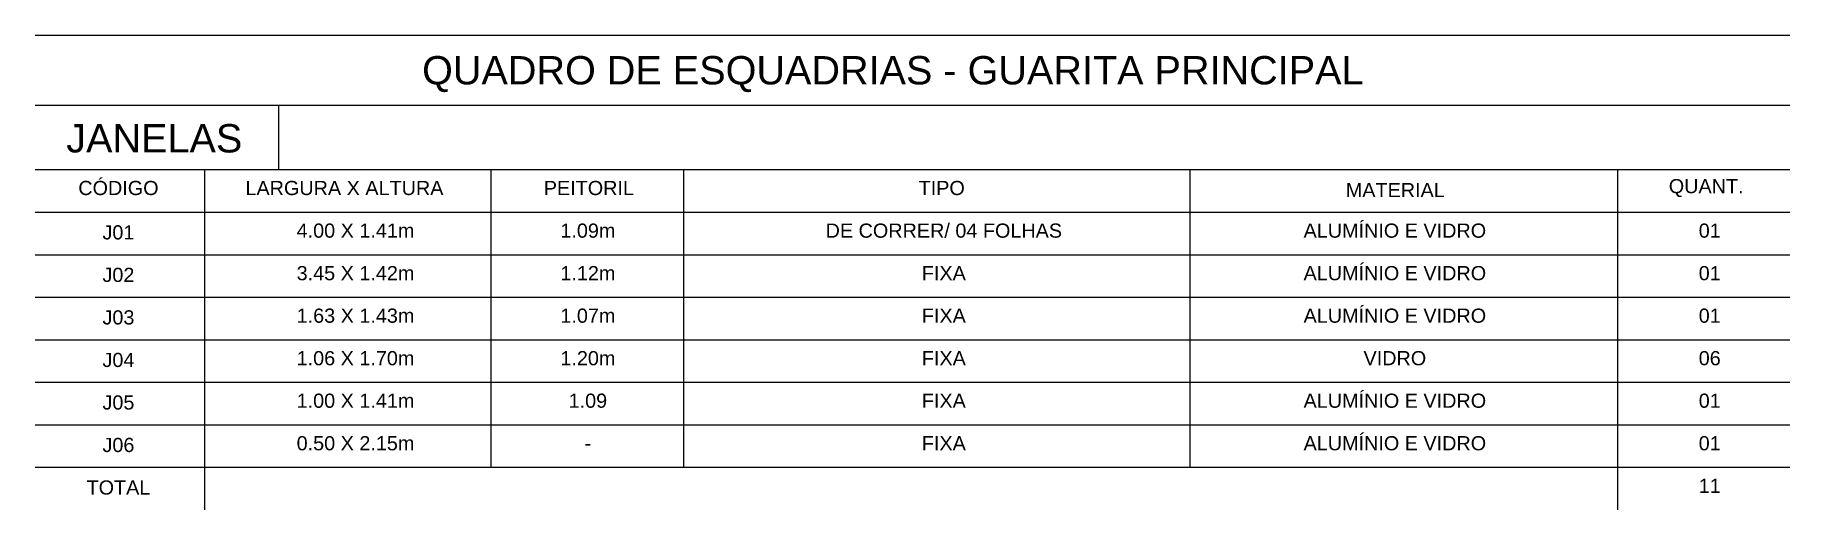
# Model space of a CAD drawing. Header units: metres. Extents: x 2146 to 3549, y -305 to 114.
# Drawn here: x 2452.96 to 2465.34, y -76.78 to -73.43 of the extents above; entities that cross this region are included whole.
import ezdxf
from ezdxf.enums import TextEntityAlignment as Align

# ---------------------------------------------------------------- set-up
doc = ezdxf.new("R2010")
doc.units = ezdxf.units.M
doc.header["$LTSCALE"] = 6
doc.header["$MEASUREMENT"] = 0
for name, color, linetype in [('PENA 0.15', 7, 'Continuous'), ('PENA 01', 1, 'Continuous'), ('PENA 02', 2, 'Continuous')]:
    doc.layers.add(name, color=color, linetype=linetype)
doc.styles.add('Luana', font='arial.ttf')

msp = doc.modelspace()

# ---------------------------------------------------------------- texts
at = {"layer": 'PENA 01', "style": 'Luana'}
for s, p in [('4.00 X 1.41m', (2455.217, -74.858)), ('1.09m', (2456.857, -74.858)), ('DE CORRER/ 04 FOLHAS', (2459.369, -74.858)), ('ALUMÍNIO E VIDRO', (2462.552, -74.858)), ('01', (2464.774, -74.858)), ('ALUMÍNIO E VIDRO', (2462.552, -75.158)), ('3.45 X 1.42m', (2455.217, -75.158)), ('1.12m', (2456.857, -75.158)), ('FIXA', (2459.369, -75.158)), ('01', (2464.774, -75.158)), ('1.63 X 1.43m', (2455.217, -75.458)), ('1.07m', (2456.857, -75.458)), ('FIXA', (2459.369, -75.458)), ('ALUMÍNIO E VIDRO', (2462.552, -75.458)), ('01', (2464.774, -75.458)), ('1.06 X 1.70m', (2455.217, -75.758)), ('1.20m', (2456.857, -75.758)), ('FIXA', (2459.369, -75.758)), ('VIDRO', (2462.552, -75.758)), ('06', (2464.774, -75.758)), ('1.00 X 1.41m', (2455.217, -76.058)), ('1.09', (2456.857, -76.058)), ('FIXA', (2459.369, -76.058)), ('ALUMÍNIO E VIDRO', (2462.552, -76.058)), ('01', (2464.774, -76.058)), ('0.50 X 2.15m', (2455.217, -76.358)), ('FIXA', (2459.369, -76.358)), ('ALUMÍNIO E VIDRO', (2462.552, -76.358)), ('01', (2464.774, -76.358)), ('-', (2456.857, -76.358))]:
    msp.add_text(s, height=0.1, dxfattribs=at).set_placement(p, align=Align.CENTER)
at = {"layer": 'PENA 02', "style": 'Luana'}
msp.add_text('11', height=0.1, dxfattribs=at).set_placement((2464.774, -76.658), align=Align.CENTER)
at = {"layer": 'PENA 02', "ltscale": 0.05, "style": 'Luana'}
for s, insert, char_height, width, attachment_point in [('QUADRO DE ESQUADRIAS - GUARITA PRINCIPAL', (2455.687, -73.704), 0.2, 7.31703, 4), ('JANELAS', (2453.176, -74.158), 0.2, 3.51166, 4), ('CÓDIGO', (2453.544, -74.508), 0.1, 1.934, 5), ('LARGURA X ALTURA', (2455.139, -74.508), 0.1, 1.934, 5), ('PEITORIL', (2456.864, -74.508), 0.1, 1.934, 5), ('TIPO', (2459.354, -74.508), 0.1, 1.934, 5), ('MATERIAL', (2462.555, -74.522), 0.1, 1.934, 5), ('QUANT.', (2464.749, -74.508), 0.1, 1.934, 5), ('J01', (2453.544, -74.821), 0.1, 1.934, 5), ('J02', (2453.544, -75.121), 0.1, 1.934, 5), ('J03', (2453.544, -75.421), 0.1, 1.934, 5), ('J04', (2453.544, -75.721), 0.1, 1.934, 5), ('J05', (2453.544, -76.021), 0.1, 1.934, 5), ('J06', (2453.544, -76.321), 0.1, 1.934, 5), ('TOTAL', (2453.544, -76.621), 0.1, 1.934, 5)]:
    msp.add_mtext(s, dxfattribs=dict(at, insert=insert, char_height=char_height, width=width, attachment_point=attachment_point))

# ---------------------------------------------------------------- linework, layer by layer
at = {"layer": 'PENA 0.15', "ltscale": 0.01}
for p, q in [((2452.956, -73.924), (2465.34, -73.924)), ((2452.956, -74.378), (2465.34, -74.378)), ((2456.171, -74.378), (2456.171, -76.478)), ((2457.532, -74.378), (2457.532, -76.478)), ((2461.104, -74.378), (2461.104, -76.478)), ((2464.123, -74.378), (2464.123, -76.778)), ((2452.956, -74.678), (2465.34, -74.678)), ((2452.956, -74.978), (2465.34, -74.978)), ((2452.956, -75.278), (2465.34, -75.278)), ((2452.956, -75.578), (2465.34, -75.578)), ((2452.956, -75.878), (2465.34, -75.878)), ((2452.956, -76.178), (2465.34, -76.178)), ((2452.956, -76.478), (2465.34, -76.478))]:
    msp.add_line(p, q, dxfattribs=at)
at = {"layer": 'PENA 0.15'}
for p, q in [((2454.676, -74.378), (2454.676, -73.924)), ((2454.152, -74.378), (2454.152, -76.778))]:
    msp.add_line(p, q, dxfattribs=at)
at = {"layer": 'PENA 02'}
msp.add_line((2452.956, -73.429), (2465.34, -73.429), dxfattribs=at)

msp.set_redraw_order([(e.dxf.handle, doc.entitydb.next_handle()) for e in msp.query("TEXT MTEXT ATTDEF DIMENSION ARC_DIMENSION")])  # texts and dimensions are drawn at this point

doc.saveas('drawing.dxf')
